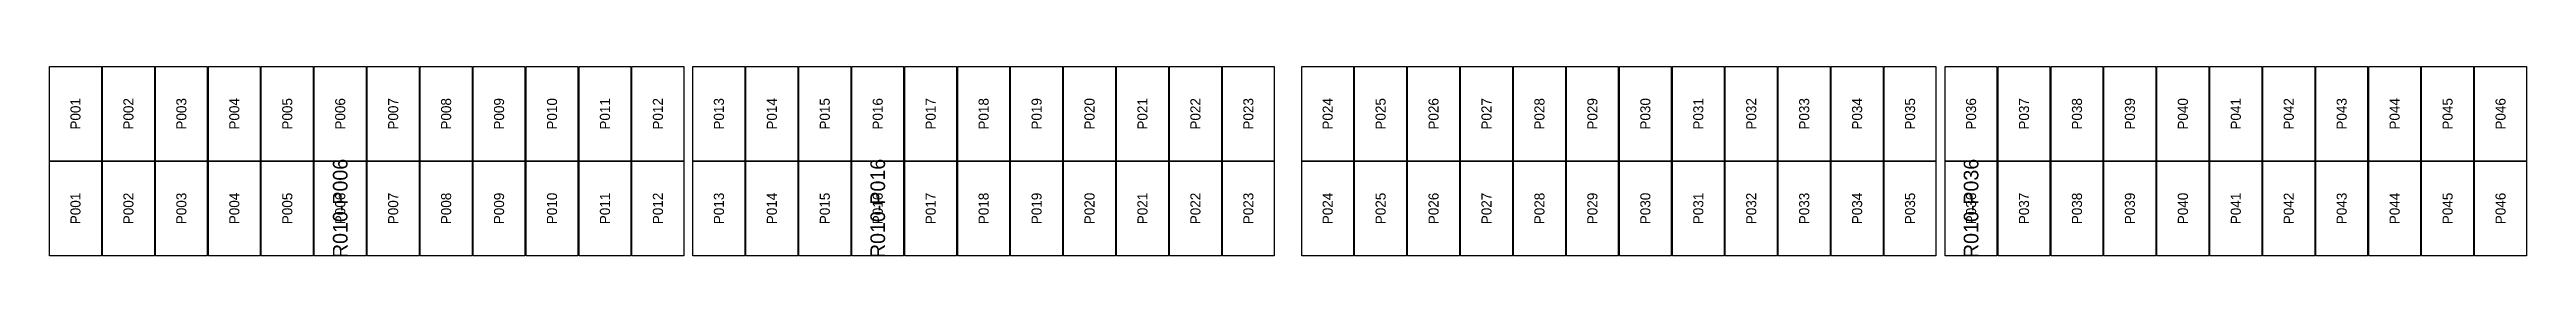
# Model space of a CAD drawing. Extents: x 296295 to 296770, y 651564 to 652121.
# Drawn here: x 296316.9 to 296371, y 652084.2 to 652088.3 of the extents above; entities that cross this region are included whole.
import ezdxf
from ezdxf.enums import TextEntityAlignment as Align

# ---------------------------------------------------------------- set-up
doc = ezdxf.new("R2010")
doc.units = 0

msp = doc.modelspace()

# ---------------------------------------------------------------- texts
at = {"layer": 'DEFECT_LABELS'}
for s, p in [('R010-P006', (296323.213, 652085.212)), ('R010-P016', (296334.969, 652085.212)), ('R010-P036', (296358.881, 652085.212))]:
    msp.add_text(s, height=0.32, rotation=90, dxfattribs=at).set_placement(p, align=Align.MIDDLE_CENTER)
at = {"layer": 'PANEL_POSITION'}
for s, p in [('P001', (296317.423, 652087.275)), ('P002', (296318.581, 652087.275)), ('P003', (296319.739, 652087.275)), ('P004', (296320.897, 652087.275)), ('P005', (296322.055, 652087.275)), ('P006', (296323.213, 652087.275)), ('P007', (296324.371, 652087.275)), ('P008', (296325.529, 652087.275)), ('P009', (296326.687, 652087.275)), ('P010', (296327.845, 652087.275)), ('P011', (296329.003, 652087.275)), ('P012', (296330.161, 652087.275)), ('P013', (296331.495, 652087.275)), ('P014', (296332.653, 652087.275)), ('P015', (296333.811, 652087.275)), ('P016', (296334.969, 652087.275)), ('P017', (296336.127, 652087.275)), ('P018', (296337.285, 652087.275)), ('P019', (296338.443, 652087.275)), ('P020', (296339.601, 652087.275)), ('P021', (296340.759, 652087.275)), ('P022', (296341.917, 652087.275)), ('P023', (296343.075, 652087.275)), ('P024', (296344.809, 652087.275)), ('P025', (296345.967, 652087.275)), ('P026', (296347.125, 652087.275)), ('P027', (296348.283, 652087.275)), ('P028', (296349.441, 652087.275)), ('P029', (296350.599, 652087.275)), ('P030', (296351.757, 652087.275)), ('P031', (296352.915, 652087.275)), ('P032', (296354.073, 652087.275)), ('P033', (296355.231, 652087.275)), ('P034', (296356.389, 652087.275)), ('P035', (296357.547, 652087.275)), ('P036', (296358.881, 652087.275)), ('P037', (296360.039, 652087.275)), ('P038', (296361.197, 652087.275)), ('P039', (296362.355, 652087.275)), ('P040', (296363.513, 652087.275)), ('P041', (296364.671, 652087.275)), ('P042', (296365.829, 652087.275)), ('P043', (296366.987, 652087.275)), ('P044', (296368.145, 652087.275)), ('P045', (296369.303, 652087.275)), ('P046', (296370.461, 652087.275)), ('P001', (296317.423, 652085.212)), ('P002', (296318.581, 652085.212)), ('P003', (296319.739, 652085.212)), ('P004', (296320.897, 652085.212)), ('P005', (296322.055, 652085.212)), ('P006', (296323.213, 652085.212)), ('P007', (296324.371, 652085.212)), ('P008', (296325.529, 652085.212)), ('P009', (296326.687, 652085.212)), ('P010', (296327.845, 652085.212)), ('P011', (296329.003, 652085.212)), ('P012', (296330.161, 652085.212)), ('P013', (296331.495, 652085.212)), ('P014', (296332.653, 652085.212)), ('P015', (296333.811, 652085.212)), ('P016', (296334.969, 652085.212)), ('P017', (296336.127, 652085.212)), ('P018', (296337.285, 652085.212)), ('P019', (296338.443, 652085.212)), ('P020', (296339.601, 652085.212)), ('P021', (296340.759, 652085.212)), ('P022', (296341.917, 652085.212)), ('P023', (296343.075, 652085.212)), ('P024', (296344.809, 652085.212)), ('P025', (296345.967, 652085.212)), ('P026', (296347.125, 652085.212)), ('P027', (296348.283, 652085.212)), ('P028', (296349.441, 652085.212)), ('P029', (296350.599, 652085.212)), ('P030', (296351.757, 652085.212)), ('P031', (296352.915, 652085.212)), ('P032', (296354.073, 652085.212)), ('P033', (296355.231, 652085.212)), ('P034', (296356.389, 652085.212)), ('P035', (296357.547, 652085.212)), ('P036', (296358.881, 652085.212)), ('P037', (296360.039, 652085.212)), ('P038', (296361.197, 652085.212)), ('P039', (296362.355, 652085.212)), ('P040', (296363.513, 652085.212)), ('P041', (296364.671, 652085.212)), ('P042', (296365.829, 652085.212)), ('P043', (296366.987, 652085.212)), ('P044', (296368.145, 652085.212)), ('P045', (296369.303, 652085.212)), ('P046', (296370.461, 652085.212))]:
    msp.add_text(s, height=0.22, rotation=90, dxfattribs=at).set_placement(p, align=Align.MIDDLE_CENTER)

# ---------------------------------------------------------------- linework, layer by layer
at = {"layer": 'DEFECTIVE_PANELS'}
for points in [[(296322.646, 652086.244), (296323.78, 652086.244), (296323.78, 652084.181), (296322.646, 652084.181)], [(296334.402, 652086.244), (296335.536, 652086.244), (296335.536, 652084.181), (296334.402, 652084.181)], [(296358.314, 652086.244), (296359.448, 652086.244), (296359.448, 652084.181), (296358.314, 652084.181)]]:
    msp.add_lwpolyline(points, close=True, dxfattribs=at)
at = {"layer": 'PANELS_MASTER'}
for points in [[(296316.856, 652088.307), (296317.99, 652088.307), (296317.99, 652086.244), (296316.856, 652086.244)], [(296318.014, 652088.307), (296319.148, 652088.307), (296319.148, 652086.244), (296318.014, 652086.244)], [(296319.172, 652088.307), (296320.306, 652088.307), (296320.306, 652086.244), (296319.172, 652086.244)], [(296320.33, 652088.307), (296321.464, 652088.307), (296321.464, 652086.244), (296320.33, 652086.244)], [(296321.488, 652088.307), (296322.622, 652088.307), (296322.622, 652086.244), (296321.488, 652086.244)], [(296322.646, 652088.307), (296323.78, 652088.307), (296323.78, 652086.244), (296322.646, 652086.244)], [(296323.804, 652088.307), (296324.938, 652088.307), (296324.938, 652086.244), (296323.804, 652086.244)], [(296324.962, 652088.307), (296326.096, 652088.307), (296326.096, 652086.244), (296324.962, 652086.244)], [(296326.12, 652088.307), (296327.254, 652088.307), (296327.254, 652086.244), (296326.12, 652086.244)], [(296327.278, 652088.307), (296328.412, 652088.307), (296328.412, 652086.244), (296327.278, 652086.244)], [(296328.436, 652088.307), (296329.57, 652088.307), (296329.57, 652086.244), (296328.436, 652086.244)], [(296329.594, 652088.307), (296330.728, 652088.307), (296330.728, 652086.244), (296329.594, 652086.244)], [(296330.928, 652088.307), (296332.062, 652088.307), (296332.062, 652086.244), (296330.928, 652086.244)], [(296332.086, 652088.307), (296333.22, 652088.307), (296333.22, 652086.244), (296332.086, 652086.244)], [(296333.244, 652088.307), (296334.378, 652088.307), (296334.378, 652086.244), (296333.244, 652086.244)], [(296334.402, 652088.307), (296335.536, 652088.307), (296335.536, 652086.244), (296334.402, 652086.244)], [(296335.56, 652088.307), (296336.694, 652088.307), (296336.694, 652086.244), (296335.56, 652086.244)], [(296336.718, 652088.307), (296337.852, 652088.307), (296337.852, 652086.244), (296336.718, 652086.244)], [(296337.876, 652088.307), (296339.01, 652088.307), (296339.01, 652086.244), (296337.876, 652086.244)], [(296339.034, 652088.307), (296340.168, 652088.307), (296340.168, 652086.244), (296339.034, 652086.244)], [(296340.192, 652088.307), (296341.326, 652088.307), (296341.326, 652086.244), (296340.192, 652086.244)], [(296341.35, 652088.307), (296342.484, 652088.307), (296342.484, 652086.244), (296341.35, 652086.244)], [(296342.508, 652088.307), (296343.642, 652088.307), (296343.642, 652086.244), (296342.508, 652086.244)], [(296344.242, 652088.307), (296345.376, 652088.307), (296345.376, 652086.244), (296344.242, 652086.244)], [(296345.4, 652088.307), (296346.534, 652088.307), (296346.534, 652086.244), (296345.4, 652086.244)], [(296346.558, 652088.307), (296347.692, 652088.307), (296347.692, 652086.244), (296346.558, 652086.244)], [(296347.716, 652088.307), (296348.85, 652088.307), (296348.85, 652086.244), (296347.716, 652086.244)], [(296348.874, 652088.307), (296350.008, 652088.307), (296350.008, 652086.244), (296348.874, 652086.244)], [(296350.032, 652088.307), (296351.166, 652088.307), (296351.166, 652086.244), (296350.032, 652086.244)], [(296351.19, 652088.307), (296352.324, 652088.307), (296352.324, 652086.244), (296351.19, 652086.244)], [(296352.348, 652088.307), (296353.482, 652088.307), (296353.482, 652086.244), (296352.348, 652086.244)], [(296353.506, 652088.307), (296354.64, 652088.307), (296354.64, 652086.244), (296353.506, 652086.244)], [(296354.664, 652088.307), (296355.798, 652088.307), (296355.798, 652086.244), (296354.664, 652086.244)], [(296355.822, 652088.307), (296356.956, 652088.307), (296356.956, 652086.244), (296355.822, 652086.244)], [(296356.98, 652088.307), (296358.114, 652088.307), (296358.114, 652086.244), (296356.98, 652086.244)], [(296358.314, 652088.307), (296359.448, 652088.307), (296359.448, 652086.244), (296358.314, 652086.244)], [(296359.472, 652088.307), (296360.606, 652088.307), (296360.606, 652086.244), (296359.472, 652086.244)], [(296360.63, 652088.307), (296361.764, 652088.307), (296361.764, 652086.244), (296360.63, 652086.244)], [(296361.788, 652088.307), (296362.922, 652088.307), (296362.922, 652086.244), (296361.788, 652086.244)], [(296362.946, 652088.307), (296364.08, 652088.307), (296364.08, 652086.244), (296362.946, 652086.244)], [(296364.104, 652088.307), (296365.238, 652088.307), (296365.238, 652086.244), (296364.104, 652086.244)], [(296365.262, 652088.307), (296366.396, 652088.307), (296366.396, 652086.244), (296365.262, 652086.244)], [(296366.42, 652088.307), (296367.554, 652088.307), (296367.554, 652086.244), (296366.42, 652086.244)], [(296367.578, 652088.307), (296368.712, 652088.307), (296368.712, 652086.244), (296367.578, 652086.244)], [(296368.736, 652088.307), (296369.87, 652088.307), (296369.87, 652086.244), (296368.736, 652086.244)], [(296369.894, 652088.307), (296371.028, 652088.307), (296371.028, 652086.244), (296369.894, 652086.244)], [(296316.856, 652086.244), (296317.99, 652086.244), (296317.99, 652084.181), (296316.856, 652084.181)], [(296318.014, 652086.244), (296319.148, 652086.244), (296319.148, 652084.181), (296318.014, 652084.181)], [(296319.172, 652086.244), (296320.306, 652086.244), (296320.306, 652084.181), (296319.172, 652084.181)], [(296320.33, 652086.244), (296321.464, 652086.244), (296321.464, 652084.181), (296320.33, 652084.181)], [(296321.488, 652086.244), (296322.622, 652086.244), (296322.622, 652084.181), (296321.488, 652084.181)], [(296323.804, 652086.244), (296324.938, 652086.244), (296324.938, 652084.181), (296323.804, 652084.181)], [(296324.962, 652086.244), (296326.096, 652086.244), (296326.096, 652084.181), (296324.962, 652084.181)], [(296326.12, 652086.244), (296327.254, 652086.244), (296327.254, 652084.181), (296326.12, 652084.181)], [(296327.278, 652086.244), (296328.412, 652086.244), (296328.412, 652084.181), (296327.278, 652084.181)], [(296328.436, 652086.244), (296329.57, 652086.244), (296329.57, 652084.181), (296328.436, 652084.181)], [(296329.594, 652086.244), (296330.728, 652086.244), (296330.728, 652084.181), (296329.594, 652084.181)], [(296330.928, 652086.244), (296332.062, 652086.244), (296332.062, 652084.181), (296330.928, 652084.181)], [(296332.086, 652086.244), (296333.22, 652086.244), (296333.22, 652084.181), (296332.086, 652084.181)], [(296333.244, 652086.244), (296334.378, 652086.244), (296334.378, 652084.181), (296333.244, 652084.181)], [(296335.56, 652086.244), (296336.694, 652086.244), (296336.694, 652084.181), (296335.56, 652084.181)], [(296336.718, 652086.244), (296337.852, 652086.244), (296337.852, 652084.181), (296336.718, 652084.181)], [(296337.876, 652086.244), (296339.01, 652086.244), (296339.01, 652084.181), (296337.876, 652084.181)], [(296339.034, 652086.244), (296340.168, 652086.244), (296340.168, 652084.181), (296339.034, 652084.181)], [(296340.192, 652086.244), (296341.326, 652086.244), (296341.326, 652084.181), (296340.192, 652084.181)], [(296341.35, 652086.244), (296342.484, 652086.244), (296342.484, 652084.181), (296341.35, 652084.181)], [(296342.508, 652086.244), (296343.642, 652086.244), (296343.642, 652084.181), (296342.508, 652084.181)], [(296344.242, 652086.244), (296345.376, 652086.244), (296345.376, 652084.181), (296344.242, 652084.181)], [(296345.4, 652086.244), (296346.534, 652086.244), (296346.534, 652084.181), (296345.4, 652084.181)], [(296346.558, 652086.244), (296347.692, 652086.244), (296347.692, 652084.181), (296346.558, 652084.181)], [(296347.716, 652086.244), (296348.85, 652086.244), (296348.85, 652084.181), (296347.716, 652084.181)], [(296348.874, 652086.244), (296350.008, 652086.244), (296350.008, 652084.181), (296348.874, 652084.181)], [(296350.032, 652086.244), (296351.166, 652086.244), (296351.166, 652084.181), (296350.032, 652084.181)], [(296351.19, 652086.244), (296352.324, 652086.244), (296352.324, 652084.181), (296351.19, 652084.181)], [(296352.348, 652086.244), (296353.482, 652086.244), (296353.482, 652084.181), (296352.348, 652084.181)], [(296353.506, 652086.244), (296354.64, 652086.244), (296354.64, 652084.181), (296353.506, 652084.181)], [(296354.664, 652086.244), (296355.798, 652086.244), (296355.798, 652084.181), (296354.664, 652084.181)], [(296355.822, 652086.244), (296356.956, 652086.244), (296356.956, 652084.181), (296355.822, 652084.181)], [(296356.98, 652086.244), (296358.114, 652086.244), (296358.114, 652084.181), (296356.98, 652084.181)], [(296359.472, 652086.244), (296360.606, 652086.244), (296360.606, 652084.181), (296359.472, 652084.181)], [(296360.63, 652086.244), (296361.764, 652086.244), (296361.764, 652084.181), (296360.63, 652084.181)], [(296361.788, 652086.244), (296362.922, 652086.244), (296362.922, 652084.181), (296361.788, 652084.181)], [(296362.946, 652086.244), (296364.08, 652086.244), (296364.08, 652084.181), (296362.946, 652084.181)], [(296364.104, 652086.244), (296365.238, 652086.244), (296365.238, 652084.181), (296364.104, 652084.181)], [(296365.262, 652086.244), (296366.396, 652086.244), (296366.396, 652084.181), (296365.262, 652084.181)], [(296366.42, 652086.244), (296367.554, 652086.244), (296367.554, 652084.181), (296366.42, 652084.181)], [(296367.578, 652086.244), (296368.712, 652086.244), (296368.712, 652084.181), (296367.578, 652084.181)], [(296368.736, 652086.244), (296369.87, 652086.244), (296369.87, 652084.181), (296368.736, 652084.181)], [(296369.894, 652086.244), (296371.028, 652086.244), (296371.028, 652084.181), (296369.894, 652084.181)]]:
    msp.add_lwpolyline(points, close=True, dxfattribs=at)

msp.set_redraw_order([(e.dxf.handle, doc.entitydb.next_handle()) for e in msp.query("TEXT MTEXT ATTDEF DIMENSION ARC_DIMENSION")])  # texts and dimensions are drawn at this point

doc.saveas('drawing.dxf')
